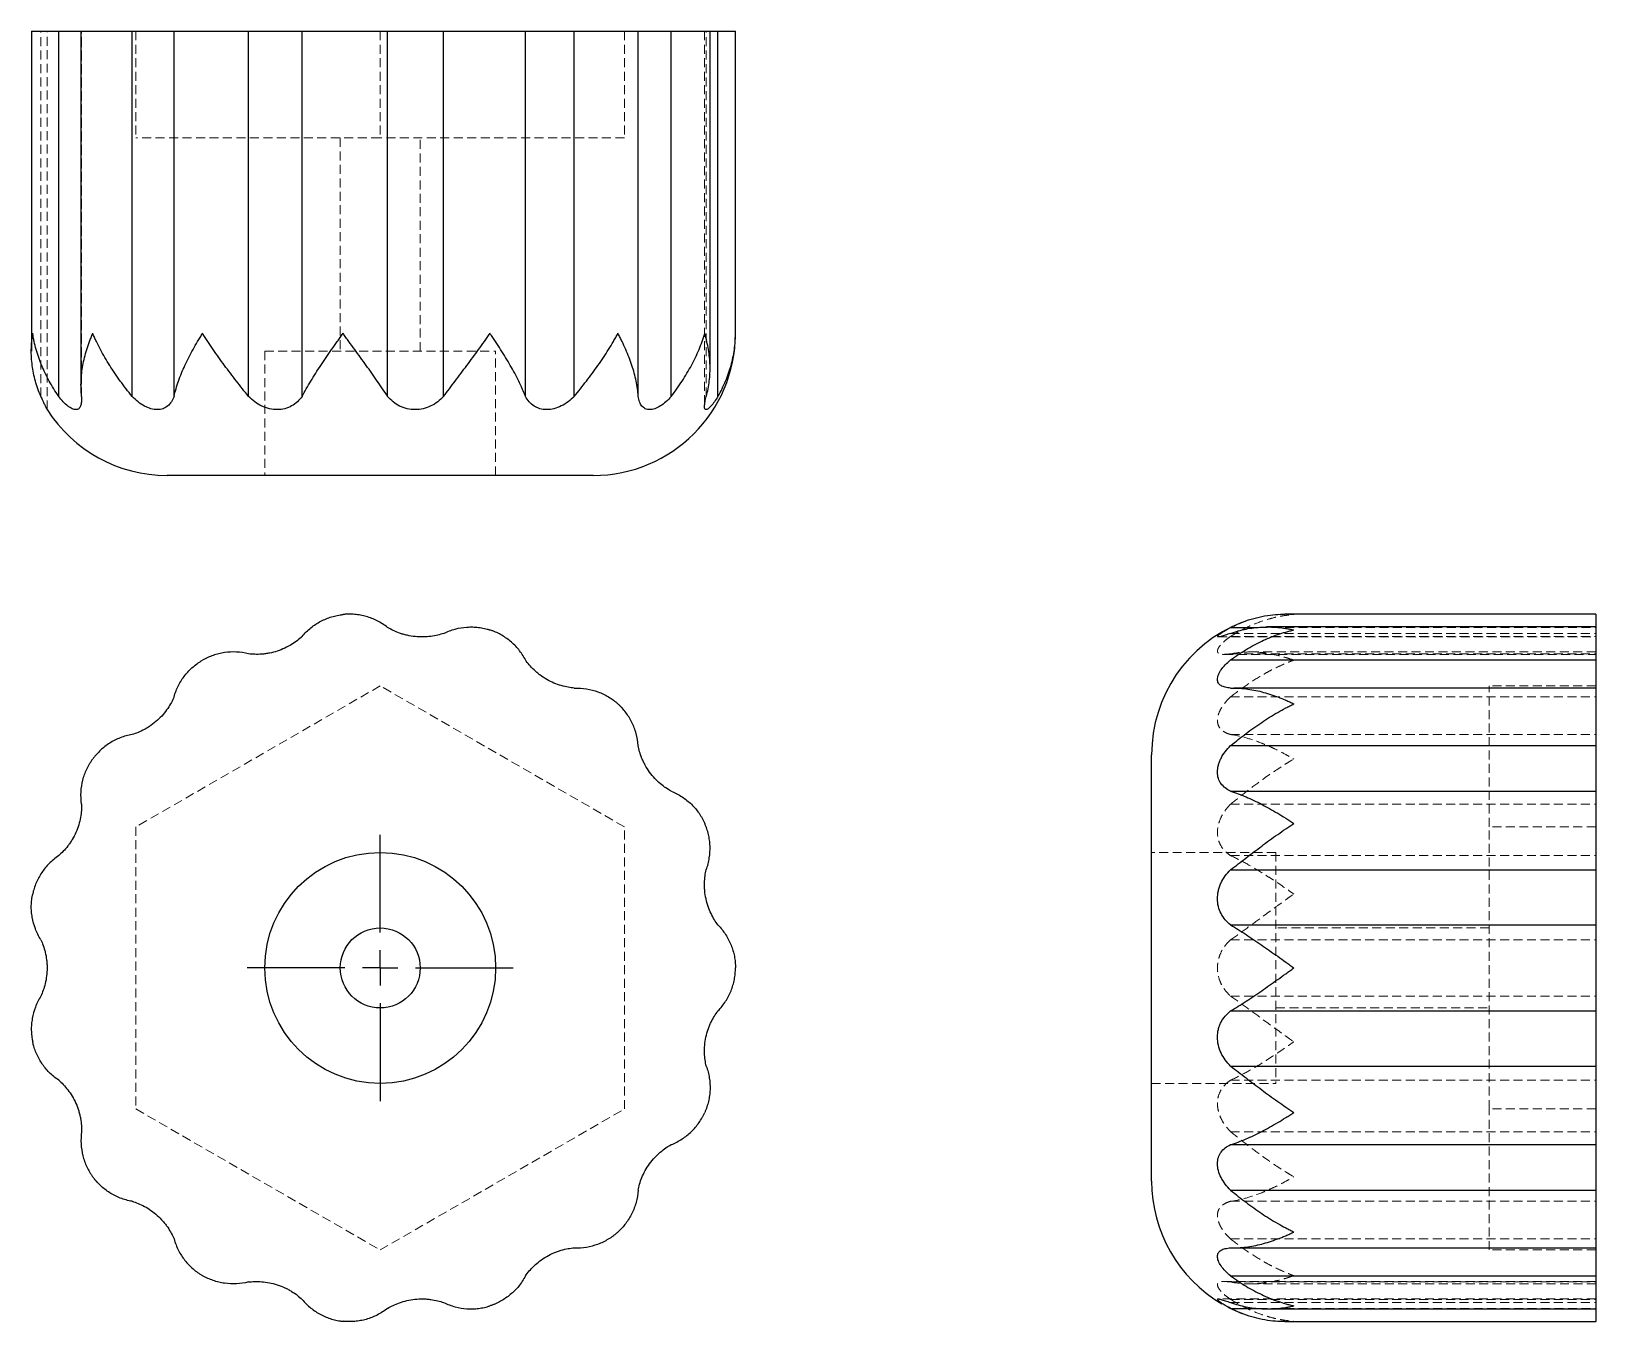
# Model space of a CAD drawing. Header units: millimetres. Extents: x 33 to 254, y 7 to 189.
import ezdxf

# ---------------------------------------------------------------- set-up
doc = ezdxf.new("R2010")
doc.units = ezdxf.units.MM
doc.linetypes.add('HIDDEN', pattern=[1.905, 1.27, -0.635])
doc.layers.add('10', color=7, linetype='Continuous')

# ---------------------------------------------------------------- blocks, each defined once
blk = doc.blocks.new('SW_CENTERMARKSYMBOL_0')
at = {"layer": '10', "color": 0}
for p, q in [((0, 5), (0, 18.82)), ((0, 0), (0, 2.5)), ((-5, 0), (-18.82, 0)), ((0, 0), (-2.5, 0)), ((0, 0), (0, -2.5)), ((0, 0), (2.5, 0)), ((5, 0), (18.82, 0)), ((0, -5), (0, -18.82))]:
    blk.add_line(p, q, dxfattribs=at)

msp = doc.modelspace()

# ---------------------------------------------------------------- linework, layer by layer
at = {"color": 7, "linetype": 'Continuous', "lineweight": 25}
for p, q in [((33.23, 189.39), (33.23, 144.19)), ((33.23, 189.39), (37.1, 189.39)), ((37.1, 137.77), (37.1, 189.39)), ((37.1, 189.39), (40.25, 189.39)), ((40.25, 189.39), (40.25, 139.35)), ((40.25, 189.39), (47.49, 189.39)), ((47.49, 137.77), (47.49, 189.39)), ((47.49, 189.39), (53.41, 189.39)), ((53.41, 137.77), (53.41, 189.39)), ((53.41, 189.39), (63.94, 189.39)), ((63.94, 137.77), (63.94, 189.39)), ((63.94, 189.39), (71.51, 189.39)), ((71.51, 137.77), (71.51, 189.39)), ((71.51, 189.39), (83.6, 189.39)), ((83.6, 137.77), (83.6, 189.39)), ((83.6, 189.39), (91.52, 189.39)), ((91.52, 137.77), (91.52, 189.39)), ((91.52, 189.39), (103.08, 189.39)), ((103.08, 137.77), (103.08, 189.39)), ((103.08, 189.39), (109.98, 189.39)), ((109.98, 137.77), (109.98, 189.39)), ((109.98, 189.39), (119.02, 189.39)), ((119.02, 137.77), (119.02, 189.39)), ((119.02, 189.39), (123.7, 189.39)), ((123.7, 137.77), (123.7, 189.39)), ((123.7, 189.39), (129.18, 189.39)), ((129.18, 141.73), (129.18, 189.39)), ((129.18, 189.39), (130.3, 189.39)), ((130.3, 137.77), (130.3, 189.39)), ((130.3, 189.39), (132.77, 189.39)), ((132.77, 146.7), (132.77, 189.39)), ((112.68, 126.61), (52.41, 126.61)), ((254.39, 107), (210.44, 107)), ((254.39, 107), (254.39, 105.19)), ((202.77, 105.12), (206.66, 105.12)), ((254.39, 105.19), (207.95, 105.19)), ((254.39, 105.19), (254.39, 100.53)), ((202.77, 100.53), (254.39, 100.53)), ((254.39, 100.53), (254.39, 96.56)), ((254.39, 96.56), (203.21, 96.56)), ((254.39, 96.56), (254.39, 88.42)), ((191.61, 57), (191.61, 87.14)), ((202.77, 88.42), (254.39, 88.42)), ((254.39, 88.42), (254.39, 81.98)), ((202.77, 81.98), (254.39, 81.98)), ((254.39, 81.98), (254.39, 70.87)), ((202.77, 70.87), (254.39, 70.87)), ((254.39, 70.87), (254.39, 63.08)), ((202.77, 63.08), (254.39, 63.08)), ((254.39, 63.08), (254.39, 50.92)), ((191.61, 26.86), (191.61, 57)), ((202.77, 50.92), (254.39, 50.92)), ((254.39, 50.92), (254.39, 43.13)), ((202.77, 43.13), (254.39, 43.13)), ((254.39, 43.13), (254.39, 32.02)), ((202.77, 32.02), (254.39, 32.02)), ((254.39, 32.02), (254.39, 25.58)), ((202.77, 25.58), (254.39, 25.58)), ((254.39, 25.58), (254.39, 17.44)), ((203.21, 17.44), (254.39, 17.44)), ((254.39, 17.44), (254.39, 13.47)), ((202.77, 13.47), (254.39, 13.47)), ((254.39, 13.47), (254.39, 8.81)), ((202.77, 8.88), (206.66, 8.88)), ((207.95, 8.81), (254.39, 8.81)), ((210.44, 7), (254.39, 7)), ((254.39, 8.81), (254.39, 7))]:
    msp.add_line(p, q, dxfattribs=at)
at = {"color": 7, "linetype": 'HIDDEN', "lineweight": 18}
for p, q in [((34.58, 137.77), (34.58, 189.39)), ((35.46, 135.92), (35.46, 189.39)), ((40.34, 137.77), (40.34, 189.39)), ((40.34, 137.63), (40.34, 189.39)), ((48.01, 189.39), (48.01, 174.32)), ((82.55, 189.39), (82.55, 174.32)), ((117.08, 189.39), (117.08, 174.32)), ((128.4, 189.39), (128.4, 136.32)), ((128.64, 137.77), (128.64, 189.39)), ((82.55, 174.32), (48.01, 174.32)), ((76.9, 174.32), (76.9, 144.19)), ((117.08, 174.32), (82.55, 174.32)), ((88.2, 144.19), (88.2, 174.32)), ((66.22, 144.19), (98.87, 144.19)), ((66.22, 144.19), (66.22, 126.61)), ((98.87, 126.61), (98.87, 144.19)), ((129.17, 142.22), (129.17, 141.73)), ((40.25, 139.24), (40.26, 139.35)), ((40.33, 137.17), (40.34, 137.63)), ((128.4, 136.32), (128.4, 136.31)), ((202.77, 104.29), (254.39, 104.29)), ((206.66, 105.12), (254.39, 105.12)), ((201.02, 103.78), (254.39, 103.78)), ((202.77, 103.85), (254.39, 103.85)), ((201.88, 101.32), (254.39, 101.32)), ((202.77, 101.39), (254.39, 101.39)), ((254.39, 101.66), (205.52, 101.66)), ((82.55, 96.87), (48.01, 76.94)), ((117.08, 76.94), (82.55, 96.87)), ((202.77, 96.55), (254.39, 96.55)), ((202.77, 95.31), (254.39, 95.31)), ((239.32, 76.94), (239.32, 96.87)), ((254.39, 96.87), (239.32, 96.87)), ((202.77, 89.99), (254.39, 89.99)), ((202.77, 80.15), (254.39, 80.15)), ((48.01, 76.94), (48.01, 37.06)), ((117.08, 37.06), (117.08, 76.94)), ((254.39, 76.94), (239.32, 76.94)), ((239.32, 37.06), (239.32, 76.94)), ((209.19, 73.32), (191.61, 73.32)), ((209.19, 73.32), (209.19, 40.68)), ((202.77, 72.87), (254.39, 72.87)), ((239.32, 62.65), (209.19, 62.65)), ((202.77, 60.98), (254.39, 60.98)), ((202.77, 53.02), (254.39, 53.02)), ((209.19, 51.35), (239.32, 51.35)), ((191.61, 40.68), (209.19, 40.68)), ((202.77, 41.13), (254.39, 41.13)), ((48.01, 37.06), (82.55, 17.13)), ((82.55, 17.13), (117.08, 37.06)), ((254.39, 37.06), (239.32, 37.06)), ((239.32, 17.13), (239.32, 37.06)), ((202.77, 33.85), (254.39, 33.85)), ((202.77, 24.01), (254.39, 24.01)), ((202.77, 18.69), (254.39, 18.69)), ((202.77, 17.45), (254.39, 17.45)), ((254.39, 17.13), (239.32, 17.13)), ((254.39, 12.68), (201.85, 12.68)), ((202.77, 12.61), (254.39, 12.61)), ((205.53, 12.34), (254.39, 12.34)), ((254.39, 10.22), (201.03, 10.22)), ((202.77, 10.15), (254.39, 10.15)), ((202.77, 9.71), (254.39, 9.71)), ((206.66, 8.88), (254.39, 8.88))]:
    msp.add_line(p, q, dxfattribs=at)
at = {"color": 7, "linetype": 'Continuous', "lineweight": 25, "flags": 128}
msp.add_lwpolyline([(202.4, 9.05), (202.9, 8.8), (204.36, 8.16)], dxfattribs=at)
at = {"color": 7, "linetype": 'Continuous', "lineweight": 25}
for radius in [16.32, 5.65]:
    msp.add_circle((82.55, 57), radius, dxfattribs=at)
for centre, start, end in [((112.68, 146.7), 270, 359.917), ((52.41, 146.7), 212.462, 270), ((211.7, 87.14), 111.4138, 180), ((211.7, 26.86), 180, 239.5964)]:
    msp.add_arc(centre, 20.09, start, end, dxfattribs=at)
for points, knots in [([(34.58, 137.77), (34.26, 138.5), (34, 139.23), (33.59, 140.69), (33.45, 141.43), (33.31, 142.54), (33.27, 142.92), (33.23, 143.67), (33.22, 144.05), (33.23, 144.81), (33.25, 145.18), (33.3, 145.75), (33.32, 145.94), (33.35, 146.22), (33.36, 146.32), (33.39, 146.51), (33.4, 146.6), (33.42, 146.7)], [0, 0, 0, 0, 0.25, 0.25, 0.5, 0.5, 0.625, 0.625, 0.75, 0.75, 0.875, 0.875, 0.9375, 0.9375, 0.96875, 0.96875, 1, 1, 1, 1]), ([(37.1, 137.77), (36.61, 138.5), (36.16, 139.23), (35.36, 140.69), (35, 141.43), (34.54, 142.54), (34.4, 142.92), (34.14, 143.67), (34.02, 144.05), (33.8, 144.81), (33.71, 145.18), (33.58, 145.75), (33.55, 145.94), (33.49, 146.22), (33.48, 146.32), (33.45, 146.51), (33.43, 146.6), (33.42, 146.7)], [0, 0, 0, 0, 0.25, 0.25, 0.5, 0.5, 0.625, 0.625, 0.75, 0.75, 0.875, 0.875, 0.9375, 0.9375, 0.96875, 0.96875, 1, 1, 1, 1]), ([(40.34, 137.77), (40.26, 138.5), (40.23, 139.23), (40.29, 140.69), (40.38, 141.43), (40.58, 142.54), (40.66, 142.92), (40.85, 143.67), (40.96, 144.05), (41.19, 144.81), (41.32, 145.18), (41.53, 145.75), (41.6, 145.94), (41.72, 146.22), (41.75, 146.32), (41.83, 146.51), (41.87, 146.6), (41.91, 146.7)], [0, 0, 0, 0, 0.25, 0.25, 0.5, 0.5, 0.625, 0.625, 0.75, 0.75, 0.875, 0.875, 0.9375, 0.9375, 0.96875, 0.96875, 1, 1, 1, 1]), ([(47.49, 137.77), (46.9, 138.5), (46.34, 139.23), (45.28, 140.69), (44.78, 141.43), (44.08, 142.54), (43.85, 142.92), (43.41, 143.67), (43.2, 144.05), (42.8, 144.81), (42.61, 145.18), (42.34, 145.75), (42.25, 145.94), (42.12, 146.22), (42.08, 146.32), (41.99, 146.51), (41.95, 146.6), (41.91, 146.7)], [0, 0, 0, 0, 0.25, 0.25, 0.5, 0.5, 0.625, 0.625, 0.75, 0.75, 0.875, 0.875, 0.9375, 0.9375, 0.96875, 0.96875, 1, 1, 1, 1]), ([(53.41, 137.77), (53.57, 138.5), (53.78, 139.23), (54.3, 140.69), (54.6, 141.43), (55.12, 142.54), (55.3, 142.92), (55.68, 143.67), (55.88, 144.05), (56.3, 144.81), (56.52, 145.18), (56.85, 145.75), (56.97, 145.94), (57.14, 146.22), (57.2, 146.32), (57.31, 146.51), (57.37, 146.6), (57.43, 146.7)], [0, 0, 0, 0, 0.25, 0.25, 0.5, 0.5, 0.625, 0.625, 0.75, 0.75, 0.875, 0.875, 0.9375, 0.9375, 0.96875, 0.96875, 1, 1, 1, 1]), ([(63.94, 137.77), (63.36, 138.5), (62.78, 139.23), (61.65, 140.69), (61.09, 141.43), (60.27, 142.54), (59.99, 142.92), (59.46, 143.67), (59.19, 144.05), (58.67, 144.81), (58.41, 145.18), (58.04, 145.75), (57.92, 145.94), (57.73, 146.22), (57.67, 146.32), (57.55, 146.51), (57.49, 146.6), (57.43, 146.7)], [0, 0, 0, 0, 0.25, 0.25, 0.5, 0.5, 0.625, 0.625, 0.75, 0.75, 0.875, 0.875, 0.9375, 0.9375, 0.96875, 0.96875, 1, 1, 1, 1]), ([(71.51, 137.77), (71.89, 138.5), (72.3, 139.23), (73.19, 140.69), (73.66, 141.43), (74.39, 142.54), (74.65, 142.92), (75.16, 143.67), (75.42, 144.05), (75.95, 144.81), (76.21, 145.18), (76.62, 145.75), (76.75, 145.94), (76.96, 146.22), (77.02, 146.32), (77.16, 146.51), (77.23, 146.6), (77.3, 146.7)], [0, 0, 0, 0, 0.25, 0.25, 0.5, 0.5, 0.625, 0.625, 0.75, 0.75, 0.875, 0.875, 0.9375, 0.9375, 0.96875, 0.96875, 1, 1, 1, 1]), ([(83.6, 137.77), (83.13, 138.5), (82.64, 139.23), (81.63, 140.69), (81.11, 141.43), (80.31, 142.54), (80.04, 142.92), (79.49, 143.67), (79.22, 144.05), (78.67, 144.81), (78.39, 145.18), (77.98, 145.75), (77.84, 145.94), (77.64, 146.22), (77.57, 146.32), (77.43, 146.51), (77.36, 146.6), (77.3, 146.7)], [0, 0, 0, 0, 0.25, 0.25, 0.5, 0.5, 0.625, 0.625, 0.75, 0.75, 0.875, 0.875, 0.9375, 0.9375, 0.96875, 0.96875, 1, 1, 1, 1]), ([(91.52, 137.77), (92.05, 138.5), (92.6, 139.23), (93.7, 140.69), (94.25, 141.43), (95.08, 142.54), (95.36, 142.92), (95.91, 143.67), (96.19, 144.05), (96.73, 144.81), (97.01, 145.18), (97.41, 145.75), (97.54, 145.94), (97.74, 146.22), (97.81, 146.32), (97.94, 146.51), (98, 146.6), (98.07, 146.7)], [0, 0, 0, 0, 0.25, 0.25, 0.5, 0.5, 0.625, 0.625, 0.75, 0.75, 0.875, 0.875, 0.9375, 0.9375, 0.96875, 0.96875, 1, 1, 1, 1]), ([(103.08, 137.77), (102.81, 138.5), (102.49, 139.23), (101.77, 140.69), (101.37, 141.43), (100.73, 142.54), (100.51, 142.92), (100.06, 143.67), (99.82, 144.05), (99.34, 144.81), (99.09, 145.18), (98.71, 145.75), (98.58, 145.94), (98.39, 146.22), (98.33, 146.32), (98.2, 146.51), (98.13, 146.6), (98.07, 146.7)], [0, 0, 0, 0, 0.25, 0.25, 0.5, 0.5, 0.625, 0.625, 0.75, 0.75, 0.875, 0.875, 0.9375, 0.9375, 0.96875, 0.96875, 1, 1, 1, 1]), ([(109.98, 137.77), (110.58, 138.5), (111.15, 139.23), (112.28, 140.69), (112.82, 141.43), (113.6, 142.54), (113.85, 142.92), (114.35, 143.67), (114.6, 144.05), (115.07, 144.81), (115.3, 145.18), (115.63, 145.75), (115.74, 145.94), (115.9, 146.22), (115.95, 146.32), (116.05, 146.51), (116.1, 146.6), (116.16, 146.7)], [0, 0, 0, 0, 0.25, 0.25, 0.5, 0.5, 0.625, 0.625, 0.75, 0.75, 0.875, 0.875, 0.9375, 0.9375, 0.96875, 0.96875, 1, 1, 1, 1]), ([(119.02, 137.77), (118.98, 138.5), (118.88, 139.23), (118.58, 140.69), (118.38, 141.43), (118.02, 142.54), (117.88, 142.92), (117.59, 143.67), (117.43, 144.05), (117.1, 144.81), (116.93, 145.18), (116.65, 145.75), (116.55, 145.94), (116.41, 146.22), (116.36, 146.32), (116.26, 146.51), (116.21, 146.6), (116.16, 146.7)], [0, 0, 0, 0, 0.25, 0.25, 0.5, 0.5, 0.625, 0.625, 0.75, 0.75, 0.875, 0.875, 0.9375, 0.9375, 0.96875, 0.96875, 1, 1, 1, 1]), ([(123.7, 137.77), (124.25, 138.5), (124.76, 139.23), (125.71, 140.69), (126.15, 141.43), (126.75, 142.54), (126.94, 142.92), (127.3, 143.67), (127.47, 144.05), (127.78, 144.81), (127.93, 145.18), (128.13, 145.75), (128.19, 145.94), (128.29, 146.22), (128.32, 146.32), (128.37, 146.51), (128.4, 146.6), (128.43, 146.7)], [0, 0, 0, 0, 0.25, 0.25, 0.5, 0.5, 0.625, 0.625, 0.75, 0.75, 0.875, 0.875, 0.9375, 0.9375, 0.96875, 0.96875, 1, 1, 1, 1]), ([(128.64, 137.77), (128.85, 138.5), (128.99, 139.23), (129.17, 140.69), (129.2, 141.43), (129.17, 142.54), (129.14, 142.92), (129.07, 143.67), (129.02, 144.05), (128.89, 144.81), (128.82, 145.18), (128.69, 145.75), (128.64, 145.94), (128.56, 146.22), (128.54, 146.32), (128.49, 146.51), (128.46, 146.6), (128.43, 146.7)], [0, 0, 0, 0, 0.25, 0.25, 0.5, 0.5, 0.625, 0.625, 0.75, 0.75, 0.875, 0.875, 0.9375, 0.9375, 0.96875, 0.96875, 1, 1, 1, 1]), ([(130.3, 137.77), (130.71, 138.5), (131.07, 139.23), (131.69, 140.69), (131.95, 141.43), (132.26, 142.54), (132.35, 142.92), (132.5, 143.67), (132.57, 144.05), (132.67, 144.81), (132.71, 145.18), (132.75, 145.75), (132.76, 145.94), (132.77, 146.22), (132.77, 146.32), (132.77, 146.51), (132.77, 146.6), (132.77, 146.7)], [0, 0, 0, 0, 0.25, 0.25, 0.5, 0.5, 0.625, 0.625, 0.75, 0.75, 0.875, 0.875, 0.9375, 0.9375, 0.96875, 0.96875, 1, 1, 1, 1]), ([(34.58, 137.77), (34.66, 137.57), (34.84, 137.16), (35.08, 136.65), (35.28, 136.25), (35.43, 135.97), (35.45, 135.94), (35.46, 135.92)], [0, 0, 0, 0, 0.192668, 0.389094, 0.582047, 0.781398, 1, 1, 1, 1]), ([(40.34, 137.77), (40.35, 137.5), (40.34, 137.25), (40.29, 136.8), (40.25, 136.59), (40.13, 136.27), (40.04, 136.14), (39.82, 135.96), (39.69, 135.92), (39.38, 135.91), (39.2, 135.96), (38.91, 136.09), (38.81, 136.14), (38.6, 136.27), (38.5, 136.34), (38.17, 136.59), (37.96, 136.79), (37.53, 137.24), (37.31, 137.5), (37.1, 137.77)], [0, 0, 0, 0, 0.125, 0.125, 0.25, 0.25, 0.375, 0.375, 0.5, 0.5, 0.625, 0.625, 0.6875, 0.6875, 0.75, 0.75, 0.875, 0.875, 1, 1, 1, 1]), ([(53.41, 137.77), (53.3, 137.5), (53.17, 137.25), (52.88, 136.8), (52.7, 136.59), (52.31, 136.27), (52.09, 136.14), (51.6, 135.96), (51.33, 135.92), (50.76, 135.91), (50.45, 135.96), (49.99, 136.09), (49.84, 136.14), (49.53, 136.27), (49.37, 136.34), (48.91, 136.59), (48.61, 136.79), (48.03, 137.24), (47.75, 137.5), (47.49, 137.77)], [0, 0, 0, 0, 0.125, 0.125, 0.25, 0.25, 0.375, 0.375, 0.5, 0.5, 0.625, 0.625, 0.6875, 0.6875, 0.75, 0.75, 0.875, 0.875, 1, 1, 1, 1]), ([(71.51, 137.77), (71.31, 137.5), (71.09, 137.25), (70.59, 136.8), (70.32, 136.59), (69.73, 136.27), (69.41, 136.14), (68.72, 135.96), (68.37, 135.92), (67.64, 135.91), (67.26, 135.96), (66.71, 136.09), (66.53, 136.14), (66.16, 136.27), (65.98, 136.34), (65.46, 136.59), (65.13, 136.79), (64.5, 137.24), (64.21, 137.5), (63.94, 137.77)], [0, 0, 0, 0, 0.125, 0.125, 0.25, 0.25, 0.375, 0.375, 0.5, 0.5, 0.625, 0.625, 0.6875, 0.6875, 0.75, 0.75, 0.875, 0.875, 1, 1, 1, 1]), ([(91.52, 137.77), (91.26, 137.5), (90.98, 137.25), (90.38, 136.8), (90.05, 136.59), (89.36, 136.27), (89, 136.14), (88.24, 135.96), (87.86, 135.92), (87.1, 135.91), (86.71, 135.96), (86.16, 136.09), (85.98, 136.14), (85.63, 136.27), (85.46, 136.34), (84.97, 136.59), (84.66, 136.79), (84.1, 137.24), (83.84, 137.5), (83.6, 137.77)], [0, 0, 0, 0, 0.125, 0.125, 0.25, 0.25, 0.375, 0.375, 0.5, 0.5, 0.625, 0.625, 0.6875, 0.6875, 0.75, 0.75, 0.875, 0.875, 1, 1, 1, 1]), ([(109.98, 137.77), (109.71, 137.5), (109.42, 137.25), (108.8, 136.8), (108.48, 136.59), (107.81, 136.27), (107.47, 136.14), (106.77, 135.96), (106.43, 135.92), (105.77, 135.91), (105.44, 135.96), (104.99, 136.09), (104.85, 136.14), (104.57, 136.27), (104.43, 136.34), (104.05, 136.59), (103.83, 136.79), (103.42, 137.24), (103.24, 137.5), (103.08, 137.77)], [0, 0, 0, 0, 0.125, 0.125, 0.25, 0.25, 0.375, 0.375, 0.5, 0.5, 0.625, 0.625, 0.6875, 0.6875, 0.75, 0.75, 0.875, 0.875, 1, 1, 1, 1]), ([(123.7, 137.77), (123.46, 137.5), (123.21, 137.25), (122.69, 136.8), (122.42, 136.59), (121.89, 136.27), (121.63, 136.14), (121.12, 135.96), (120.87, 135.92), (120.42, 135.91), (120.21, 135.96), (119.94, 136.09), (119.85, 136.14), (119.69, 136.27), (119.62, 136.34), (119.42, 136.59), (119.31, 136.79), (119.14, 137.24), (119.07, 137.5), (119.02, 137.77)], [0, 0, 0, 0, 0.125, 0.125, 0.25, 0.25, 0.375, 0.375, 0.5, 0.5, 0.625, 0.625, 0.6875, 0.6875, 0.75, 0.75, 0.875, 0.875, 1, 1, 1, 1]), ([(130.3, 137.77), (130.13, 137.5), (129.97, 137.25), (129.64, 136.8), (129.48, 136.59), (129.18, 136.27), (129.04, 136.14), (128.79, 135.96), (128.69, 135.92), (128.53, 135.91), (128.47, 135.96), (128.42, 136.09), (128.41, 136.14), (128.4, 136.27), (128.4, 136.34), (128.41, 136.59), (128.44, 136.79), (128.52, 137.24), (128.58, 137.5), (128.64, 137.77)], [0, 0, 0, 0, 0.125, 0.125, 0.25, 0.25, 0.375, 0.375, 0.5, 0.5, 0.625, 0.625, 0.6875, 0.6875, 0.75, 0.75, 0.875, 0.875, 1, 1, 1, 1]), ([(71.51, 103.85), (71.89, 104.31), (72.3, 104.72), (73.19, 105.43), (73.66, 105.74), (74.39, 106.13), (74.65, 106.24), (75.16, 106.45), (75.42, 106.55), (75.95, 106.71), (76.21, 106.77), (76.62, 106.85), (76.75, 106.88), (76.96, 106.91), (77.02, 106.92), (77.16, 106.94), (77.23, 106.95), (77.3, 106.95)], [0, 0, 0, 0, 0.25, 0.25, 0.5, 0.5, 0.625, 0.625, 0.75, 0.75, 0.875, 0.875, 0.9375, 0.9375, 0.96875, 0.96875, 1, 1, 1, 1]), ([(83.6, 105.12), (83.13, 105.49), (82.64, 105.8), (81.63, 106.32), (81.11, 106.52), (80.31, 106.75), (80.04, 106.81), (79.49, 106.91), (79.22, 106.95), (78.67, 106.99), (78.39, 107), (77.98, 107), (77.84, 106.99), (77.64, 106.98), (77.57, 106.98), (77.43, 106.97), (77.36, 106.96), (77.3, 106.95)], [0, 0, 0, 0, 0.25, 0.25, 0.5, 0.5, 0.625, 0.625, 0.75, 0.75, 0.875, 0.875, 0.9375, 0.9375, 0.96875, 0.96875, 1, 1, 1, 1]), ([(202.77, 105.12), (203.25, 105.35), (204.21, 105.81), (205.69, 106.32), (207.2, 106.7), (208.71, 106.92), (209.79, 107.01), (210.36, 106.99), (210.44, 106.99)], [0, 0, 0, 0, 0.191878, 0.385135, 0.582377, 0.780866, 0.968271, 1, 1, 1, 1]), ([(91.52, 104.29), (91.26, 104.2), (90.98, 104.12), (90.38, 103.97), (90.05, 103.91), (89.36, 103.82), (89, 103.79), (88.24, 103.77), (87.86, 103.79), (87.1, 103.87), (86.71, 103.93), (86.16, 104.06), (85.98, 104.11), (85.63, 104.21), (85.46, 104.26), (84.97, 104.44), (84.66, 104.57), (84.1, 104.84), (83.84, 104.98), (83.6, 105.12)], [0, 0, 0, 0, 0.125, 0.125, 0.25, 0.25, 0.375, 0.375, 0.5, 0.5, 0.625, 0.625, 0.6875, 0.6875, 0.75, 0.75, 0.875, 0.875, 1, 1, 1, 1]), ([(91.52, 104.29), (92.05, 104.56), (92.6, 104.76), (93.7, 105.05), (94.25, 105.14), (95.08, 105.19), (95.36, 105.2), (95.91, 105.18), (96.19, 105.16), (96.73, 105.09), (97.01, 105.05), (97.41, 104.96), (97.54, 104.92), (97.74, 104.87), (97.81, 104.85), (97.94, 104.81), (98, 104.79), (98.07, 104.77)], [0, 0, 0, 0, 0.25, 0.25, 0.5, 0.5, 0.625, 0.625, 0.75, 0.75, 0.875, 0.875, 0.9375, 0.9375, 0.96875, 0.96875, 1, 1, 1, 1]), ([(103.08, 100.53), (102.81, 101.06), (102.49, 101.55), (101.77, 102.43), (101.37, 102.82), (100.73, 103.36), (100.51, 103.52), (100.06, 103.84), (99.82, 103.98), (99.34, 104.25), (99.09, 104.37), (98.71, 104.53), (98.58, 104.58), (98.39, 104.66), (98.33, 104.68), (98.2, 104.73), (98.13, 104.75), (98.07, 104.77)], [0, 0, 0, 0, 0.25, 0.25, 0.5, 0.5, 0.625, 0.625, 0.75, 0.75, 0.875, 0.875, 0.9375, 0.9375, 0.96875, 0.96875, 1, 1, 1, 1]), ([(202.77, 104.29), (202.5, 104.2), (202.25, 104.12), (201.8, 103.97), (201.59, 103.91), (201.27, 103.82), (201.14, 103.79), (200.96, 103.77), (200.92, 103.79), (200.91, 103.87), (200.96, 103.93), (201.09, 104.06), (201.14, 104.11), (201.27, 104.21), (201.34, 104.26), (201.59, 104.44), (201.79, 104.57), (202.24, 104.84), (202.5, 104.98), (202.77, 105.12)], [0, 0, 0, 0, 0.125, 0.125, 0.25, 0.25, 0.375, 0.375, 0.5, 0.5, 0.625, 0.625, 0.6875, 0.6875, 0.75, 0.75, 0.875, 0.875, 1, 1, 1, 1]), ([(202.77, 104.29), (203.5, 104.56), (204.23, 104.76), (205.69, 105.05), (206.43, 105.14), (207.54, 105.19), (207.92, 105.2), (208.67, 105.18), (209.05, 105.16), (209.81, 105.09), (210.18, 105.05), (210.75, 104.96), (210.94, 104.92), (211.22, 104.87), (211.32, 104.85), (211.51, 104.81), (211.6, 104.79), (211.7, 104.77)], [0, 0, 0, 0, 0.25, 0.25, 0.5, 0.5, 0.625, 0.625, 0.75, 0.75, 0.875, 0.875, 0.9375, 0.9375, 0.96875, 0.96875, 1, 1, 1, 1]), ([(202.77, 100.53), (203.5, 101.06), (204.23, 101.55), (205.69, 102.43), (206.43, 102.82), (207.54, 103.36), (207.92, 103.52), (208.67, 103.84), (209.05, 103.98), (209.81, 104.25), (210.18, 104.37), (210.75, 104.53), (210.94, 104.58), (211.22, 104.66), (211.32, 104.68), (211.51, 104.73), (211.6, 104.75), (211.7, 104.77)], [0, 0, 0, 0, 0.25, 0.25, 0.5, 0.5, 0.625, 0.625, 0.75, 0.75, 0.875, 0.875, 0.9375, 0.9375, 0.96875, 0.96875, 1, 1, 1, 1]), ([(71.51, 103.85), (71.31, 103.67), (71.09, 103.48), (70.59, 103.1), (70.32, 102.9), (69.73, 102.54), (69.41, 102.37), (68.72, 102.05), (68.37, 101.9), (67.64, 101.67), (67.26, 101.57), (66.71, 101.46), (66.53, 101.43), (66.16, 101.38), (65.98, 101.36), (65.46, 101.32), (65.13, 101.32), (64.5, 101.34), (64.21, 101.36), (63.94, 101.39)], [0, 0, 0, 0, 0.125, 0.125, 0.25, 0.25, 0.375, 0.375, 0.5, 0.5, 0.625, 0.625, 0.6875, 0.6875, 0.75, 0.75, 0.875, 0.875, 1, 1, 1, 1]), ([(53.41, 95.31), (53.57, 95.89), (53.78, 96.43), (54.3, 97.44), (54.6, 97.91), (55.12, 98.56), (55.3, 98.77), (55.68, 99.17), (55.88, 99.36), (56.3, 99.72), (56.52, 99.89), (56.85, 100.13), (56.97, 100.21), (57.14, 100.32), (57.2, 100.36), (57.31, 100.43), (57.37, 100.46), (57.43, 100.5)], [0, 0, 0, 0, 0.25, 0.25, 0.5, 0.5, 0.625, 0.625, 0.75, 0.75, 0.875, 0.875, 0.9375, 0.9375, 0.96875, 0.96875, 1, 1, 1, 1]), ([(63.94, 101.39), (63.36, 101.54), (62.78, 101.62), (61.65, 101.68), (61.09, 101.65), (60.27, 101.54), (59.99, 101.48), (59.46, 101.35), (59.19, 101.27), (58.67, 101.09), (58.41, 100.99), (58.04, 100.82), (57.92, 100.76), (57.73, 100.66), (57.67, 100.63), (57.55, 100.57), (57.49, 100.53), (57.43, 100.5)], [0, 0, 0, 0, 0.25, 0.25, 0.5, 0.5, 0.625, 0.625, 0.75, 0.75, 0.875, 0.875, 0.9375, 0.9375, 0.96875, 0.96875, 1, 1, 1, 1]), ([(109.98, 96.55), (109.71, 96.58), (109.42, 96.61), (108.8, 96.73), (108.48, 96.8), (107.81, 97), (107.47, 97.12), (106.77, 97.41), (106.43, 97.58), (105.77, 97.97), (105.44, 98.18), (104.99, 98.52), (104.85, 98.64), (104.57, 98.87), (104.43, 98.99), (104.05, 99.36), (103.83, 99.6), (103.42, 100.07), (103.24, 100.31), (103.08, 100.53)], [0, 0, 0, 0, 0.125, 0.125, 0.25, 0.25, 0.375, 0.375, 0.5, 0.5, 0.625, 0.625, 0.6875, 0.6875, 0.75, 0.75, 0.875, 0.875, 1, 1, 1, 1]), ([(202.77, 96.55), (202.5, 96.58), (202.25, 96.61), (201.8, 96.73), (201.59, 96.8), (201.27, 97), (201.14, 97.12), (200.96, 97.41), (200.92, 97.58), (200.91, 97.97), (200.96, 98.18), (201.09, 98.52), (201.14, 98.64), (201.27, 98.87), (201.34, 98.99), (201.59, 99.36), (201.79, 99.6), (202.24, 100.07), (202.5, 100.31), (202.77, 100.53)], [0, 0, 0, 0, 0.125, 0.125, 0.25, 0.25, 0.375, 0.375, 0.5, 0.5, 0.625, 0.625, 0.6875, 0.6875, 0.75, 0.75, 0.875, 0.875, 1, 1, 1, 1]), ([(53.41, 95.31), (53.3, 95.06), (53.17, 94.8), (52.88, 94.25), (52.7, 93.96), (52.31, 93.39), (52.09, 93.1), (51.6, 92.53), (51.33, 92.26), (50.76, 91.74), (50.45, 91.5), (49.99, 91.18), (49.84, 91.07), (49.53, 90.88), (49.37, 90.79), (48.91, 90.54), (48.61, 90.4), (48.03, 90.16), (47.75, 90.07), (47.49, 89.99)], [0, 0, 0, 0, 0.125, 0.125, 0.25, 0.25, 0.375, 0.375, 0.5, 0.5, 0.625, 0.625, 0.6875, 0.6875, 0.75, 0.75, 0.875, 0.875, 1, 1, 1, 1]), ([(109.98, 96.55), (110.58, 96.58), (111.15, 96.54), (112.28, 96.36), (112.82, 96.22), (113.6, 95.93), (113.85, 95.82), (114.35, 95.58), (114.6, 95.45), (115.07, 95.16), (115.3, 95.01), (115.63, 94.77), (115.74, 94.68), (115.9, 94.55), (115.95, 94.51), (116.05, 94.42), (116.1, 94.37), (116.16, 94.33)], [0, 0, 0, 0, 0.25, 0.25, 0.5, 0.5, 0.625, 0.625, 0.75, 0.75, 0.875, 0.875, 0.9375, 0.9375, 0.96875, 0.96875, 1, 1, 1, 1]), ([(202.77, 96.55), (203.5, 96.58), (204.23, 96.54), (205.69, 96.36), (206.43, 96.22), (207.54, 95.93), (207.92, 95.82), (208.67, 95.58), (209.05, 95.45), (209.81, 95.16), (210.18, 95.01), (210.75, 94.77), (210.94, 94.68), (211.22, 94.55), (211.32, 94.51), (211.51, 94.42), (211.6, 94.37), (211.7, 94.33)], [0, 0, 0, 0, 0.25, 0.25, 0.5, 0.5, 0.625, 0.625, 0.75, 0.75, 0.875, 0.875, 0.9375, 0.9375, 0.96875, 0.96875, 1, 1, 1, 1]), ([(119.02, 88.42), (118.98, 89.01), (118.88, 89.58), (118.58, 90.68), (118.38, 91.2), (118.02, 91.95), (117.88, 92.19), (117.59, 92.67), (117.43, 92.89), (117.1, 93.33), (116.93, 93.55), (116.65, 93.85), (116.55, 93.95), (116.41, 94.09), (116.36, 94.14), (116.26, 94.23), (116.21, 94.28), (116.16, 94.33)], [0, 0, 0, 0, 0.25, 0.25, 0.5, 0.5, 0.625, 0.625, 0.75, 0.75, 0.875, 0.875, 0.9375, 0.9375, 0.96875, 0.96875, 1, 1, 1, 1]), ([(202.77, 88.42), (203.5, 89.01), (204.23, 89.58), (205.69, 90.68), (206.43, 91.2), (207.54, 91.95), (207.92, 92.19), (208.67, 92.67), (209.05, 92.89), (209.81, 93.33), (210.18, 93.55), (210.75, 93.85), (210.94, 93.95), (211.22, 94.09), (211.32, 94.14), (211.51, 94.23), (211.6, 94.28), (211.7, 94.33)], [0, 0, 0, 0, 0.25, 0.25, 0.5, 0.5, 0.625, 0.625, 0.75, 0.75, 0.875, 0.875, 0.9375, 0.9375, 0.96875, 0.96875, 1, 1, 1, 1]), ([(47.49, 89.99), (46.9, 89.89), (46.34, 89.73), (45.28, 89.32), (44.78, 89.07), (44.08, 88.62), (43.85, 88.46), (43.41, 88.13), (43.2, 87.95), (42.8, 87.57), (42.61, 87.37), (42.34, 87.06), (42.25, 86.96), (42.12, 86.8), (42.08, 86.74), (41.99, 86.63), (41.95, 86.58), (41.91, 86.52)], [0, 0, 0, 0, 0.25, 0.25, 0.5, 0.5, 0.625, 0.625, 0.75, 0.75, 0.875, 0.875, 0.9375, 0.9375, 0.96875, 0.96875, 1, 1, 1, 1]), ([(40.34, 80.15), (40.26, 80.74), (40.23, 81.32), (40.29, 82.45), (40.38, 83.01), (40.58, 83.81), (40.66, 84.08), (40.85, 84.6), (40.96, 84.86), (41.19, 85.36), (41.32, 85.6), (41.53, 85.95), (41.6, 86.07), (41.72, 86.24), (41.75, 86.3), (41.83, 86.41), (41.87, 86.47), (41.91, 86.52)], [0, 0, 0, 0, 0.25, 0.25, 0.5, 0.5, 0.625, 0.625, 0.75, 0.75, 0.875, 0.875, 0.9375, 0.9375, 0.96875, 0.96875, 1, 1, 1, 1]), ([(123.7, 81.98), (123.46, 82.11), (123.21, 82.26), (122.69, 82.61), (122.42, 82.81), (121.89, 83.26), (121.63, 83.51), (121.12, 84.07), (120.87, 84.36), (120.42, 84.98), (120.21, 85.31), (119.94, 85.8), (119.85, 85.97), (119.69, 86.3), (119.62, 86.46), (119.42, 86.95), (119.31, 87.26), (119.14, 87.86), (119.07, 88.15), (119.02, 88.42)], [0, 0, 0, 0, 0.125, 0.125, 0.25, 0.25, 0.375, 0.375, 0.5, 0.5, 0.625, 0.625, 0.6875, 0.6875, 0.75, 0.75, 0.875, 0.875, 1, 1, 1, 1]), ([(202.77, 81.98), (202.5, 82.11), (202.25, 82.26), (201.8, 82.61), (201.59, 82.81), (201.27, 83.26), (201.14, 83.51), (200.96, 84.07), (200.92, 84.36), (200.91, 84.98), (200.96, 85.31), (201.09, 85.8), (201.14, 85.97), (201.27, 86.3), (201.34, 86.46), (201.59, 86.95), (201.79, 87.26), (202.24, 87.86), (202.5, 88.15), (202.77, 88.42)], [0, 0, 0, 0, 0.125, 0.125, 0.25, 0.25, 0.375, 0.375, 0.5, 0.5, 0.625, 0.625, 0.6875, 0.6875, 0.75, 0.75, 0.875, 0.875, 1, 1, 1, 1]), ([(123.7, 81.98), (124.25, 81.76), (124.76, 81.49), (125.71, 80.87), (126.15, 80.51), (126.75, 79.93), (126.94, 79.73), (127.3, 79.31), (127.47, 79.09), (127.78, 78.64), (127.93, 78.4), (128.13, 78.04), (128.19, 77.92), (128.29, 77.74), (128.32, 77.68), (128.37, 77.55), (128.4, 77.49), (128.43, 77.43)], [0, 0, 0, 0, 0.25, 0.25, 0.5, 0.5, 0.625, 0.625, 0.75, 0.75, 0.875, 0.875, 0.9375, 0.9375, 0.96875, 0.96875, 1, 1, 1, 1]), ([(202.77, 81.98), (203.5, 81.76), (204.23, 81.49), (205.69, 80.87), (206.43, 80.51), (207.54, 79.93), (207.92, 79.73), (208.67, 79.31), (209.05, 79.09), (209.81, 78.64), (210.18, 78.4), (210.75, 78.04), (210.94, 77.92), (211.22, 77.74), (211.32, 77.68), (211.51, 77.55), (211.6, 77.49), (211.7, 77.43)], [0, 0, 0, 0, 0.25, 0.25, 0.5, 0.5, 0.625, 0.625, 0.75, 0.75, 0.875, 0.875, 0.9375, 0.9375, 0.96875, 0.96875, 1, 1, 1, 1]), ([(40.34, 80.15), (40.35, 79.87), (40.34, 79.58), (40.29, 78.96), (40.25, 78.63), (40.13, 77.94), (40.04, 77.59), (39.82, 76.87), (39.69, 76.51), (39.38, 75.81), (39.2, 75.46), (38.91, 74.98), (38.81, 74.82), (38.6, 74.52), (38.5, 74.38), (38.17, 73.96), (37.96, 73.71), (37.53, 73.26), (37.31, 73.05), (37.1, 72.87)], [0, 0, 0, 0, 0.125, 0.125, 0.25, 0.25, 0.375, 0.375, 0.5, 0.5, 0.625, 0.625, 0.6875, 0.6875, 0.75, 0.75, 0.875, 0.875, 1, 1, 1, 1]), ([(128.64, 70.87), (128.85, 71.43), (128.99, 71.99), (129.17, 73.11), (129.2, 73.67), (129.17, 74.5), (129.14, 74.78), (129.07, 75.33), (129.02, 75.6), (128.89, 76.14), (128.82, 76.4), (128.69, 76.79), (128.64, 76.92), (128.56, 77.11), (128.54, 77.18), (128.49, 77.3), (128.46, 77.37), (128.43, 77.43)], [0, 0, 0, 0, 0.25, 0.25, 0.5, 0.5, 0.625, 0.625, 0.75, 0.75, 0.875, 0.875, 0.9375, 0.9375, 0.96875, 0.96875, 1, 1, 1, 1]), ([(202.77, 70.87), (203.5, 71.43), (204.23, 71.99), (205.69, 73.11), (206.43, 73.67), (207.54, 74.5), (207.92, 74.78), (208.67, 75.33), (209.05, 75.6), (209.81, 76.14), (210.18, 76.4), (210.75, 76.79), (210.94, 76.92), (211.22, 77.11), (211.32, 77.18), (211.51, 77.3), (211.6, 77.37), (211.7, 77.43)], [0, 0, 0, 0, 0.25, 0.25, 0.5, 0.5, 0.625, 0.625, 0.75, 0.75, 0.875, 0.875, 0.9375, 0.9375, 0.96875, 0.96875, 1, 1, 1, 1]), ([(37.1, 72.87), (36.61, 72.54), (36.16, 72.17), (35.36, 71.37), (35, 70.93), (34.54, 70.24), (34.4, 70), (34.14, 69.52), (34.02, 69.27), (33.8, 68.76), (33.71, 68.5), (33.58, 68.11), (33.55, 67.98), (33.49, 67.78), (33.48, 67.71), (33.45, 67.58), (33.43, 67.51), (33.42, 67.44)], [0, 0, 0, 0, 0.25, 0.25, 0.5, 0.5, 0.625, 0.625, 0.75, 0.75, 0.875, 0.875, 0.9375, 0.9375, 0.96875, 0.96875, 1, 1, 1, 1]), ([(130.3, 63.08), (130.13, 63.3), (129.97, 63.54), (129.64, 64.07), (129.48, 64.36), (129.18, 64.99), (129.04, 65.32), (128.79, 66.04), (128.69, 66.41), (128.53, 67.16), (128.47, 67.54), (128.42, 68.1), (128.41, 68.29), (128.4, 68.65), (128.4, 68.83), (128.41, 69.36), (128.44, 69.69), (128.52, 70.31), (128.58, 70.6), (128.64, 70.87)], [0, 0, 0, 0, 0.125, 0.125, 0.25, 0.25, 0.375, 0.375, 0.5, 0.5, 0.625, 0.625, 0.6875, 0.6875, 0.75, 0.75, 0.875, 0.875, 1, 1, 1, 1]), ([(202.77, 63.08), (202.5, 63.3), (202.25, 63.54), (201.8, 64.07), (201.59, 64.36), (201.27, 64.99), (201.14, 65.32), (200.96, 66.04), (200.92, 66.41), (200.91, 67.16), (200.96, 67.54), (201.09, 68.1), (201.14, 68.29), (201.27, 68.65), (201.34, 68.83), (201.59, 69.36), (201.79, 69.69), (202.24, 70.31), (202.5, 70.6), (202.77, 70.87)], [0, 0, 0, 0, 0.125, 0.125, 0.25, 0.25, 0.375, 0.375, 0.5, 0.5, 0.625, 0.625, 0.6875, 0.6875, 0.75, 0.75, 0.875, 0.875, 1, 1, 1, 1]), ([(34.58, 60.98), (34.26, 61.48), (34, 62.01), (33.59, 63.07), (33.45, 63.61), (33.31, 64.43), (33.27, 64.7), (33.23, 65.26), (33.22, 65.53), (33.23, 66.08), (33.25, 66.36), (33.3, 66.77), (33.32, 66.9), (33.35, 67.11), (33.36, 67.17), (33.39, 67.31), (33.4, 67.38), (33.42, 67.44)], [0, 0, 0, 0, 0.25, 0.25, 0.5, 0.5, 0.625, 0.625, 0.75, 0.75, 0.875, 0.875, 0.9375, 0.9375, 0.96875, 0.96875, 1, 1, 1, 1]), ([(130.3, 63.08), (130.71, 62.65), (131.07, 62.2), (131.69, 61.24), (131.95, 60.75), (132.26, 59.97), (132.35, 59.71), (132.5, 59.18), (132.57, 58.91), (132.67, 58.37), (132.71, 58.1), (132.75, 57.69), (132.76, 57.55), (132.77, 57.34), (132.77, 57.27), (132.77, 57.14), (132.77, 57.07), (132.77, 57)], [0, 0, 0, 0, 0.25, 0.25, 0.5, 0.5, 0.625, 0.625, 0.75, 0.75, 0.875, 0.875, 0.9375, 0.9375, 0.96875, 0.96875, 1, 1, 1, 1]), ([(202.77, 63.08), (203.5, 62.65), (204.23, 62.2), (205.69, 61.24), (206.43, 60.75), (207.54, 59.97), (207.92, 59.71), (208.67, 59.18), (209.05, 58.91), (209.81, 58.37), (210.18, 58.1), (210.75, 57.69), (210.94, 57.55), (211.22, 57.34), (211.32, 57.27), (211.51, 57.14), (211.6, 57.07), (211.7, 57)], [0, 0, 0, 0, 0.25, 0.25, 0.5, 0.5, 0.625, 0.625, 0.75, 0.75, 0.875, 0.875, 0.9375, 0.9375, 0.96875, 0.96875, 1, 1, 1, 1]), ([(34.58, 60.98), (34.69, 60.73), (34.8, 60.46), (35.01, 59.88), (35.11, 59.55), (35.28, 58.88), (35.34, 58.52), (35.41, 57.96), (35.43, 57.77), (35.45, 57.39), (35.46, 57.19), (35.46, 56.61), (35.43, 56.23), (35.34, 55.49), (35.28, 55.12), (35.11, 54.45), (35.02, 54.13), (34.8, 53.54), (34.69, 53.27), (34.58, 53.02)], [0, 0, 0, 0, 0.125, 0.125, 0.25, 0.25, 0.375, 0.375, 0.4375, 0.4375, 0.5, 0.5, 0.625, 0.625, 0.75, 0.75, 0.875, 0.875, 1, 1, 1, 1]), ([(130.3, 50.92), (130.71, 51.35), (131.07, 51.8), (131.69, 52.76), (131.95, 53.25), (132.26, 54.03), (132.35, 54.29), (132.5, 54.82), (132.57, 55.09), (132.67, 55.63), (132.71, 55.9), (132.75, 56.31), (132.76, 56.45), (132.77, 56.66), (132.77, 56.73), (132.77, 56.86), (132.77, 56.93), (132.77, 57)], [0, 0, 0, 0, 0.25, 0.25, 0.5, 0.5, 0.625, 0.625, 0.75, 0.75, 0.875, 0.875, 0.9375, 0.9375, 0.96875, 0.96875, 1, 1, 1, 1]), ([(202.77, 50.92), (203.5, 51.35), (204.23, 51.8), (205.69, 52.76), (206.43, 53.25), (207.54, 54.03), (207.92, 54.29), (208.67, 54.82), (209.05, 55.09), (209.81, 55.63), (210.18, 55.9), (210.75, 56.31), (210.94, 56.45), (211.22, 56.66), (211.32, 56.73), (211.51, 56.86), (211.6, 56.93), (211.7, 57)], [0, 0, 0, 0, 0.25, 0.25, 0.5, 0.5, 0.625, 0.625, 0.75, 0.75, 0.875, 0.875, 0.9375, 0.9375, 0.96875, 0.96875, 1, 1, 1, 1]), ([(34.58, 53.02), (34.26, 52.52), (34, 51.99), (33.59, 50.93), (33.45, 50.39), (33.31, 49.57), (33.27, 49.3), (33.23, 48.74), (33.22, 48.47), (33.23, 47.92), (33.25, 47.64), (33.3, 47.23), (33.32, 47.1), (33.35, 46.89), (33.36, 46.83), (33.39, 46.69), (33.4, 46.62), (33.42, 46.56)], [0, 0, 0, 0, 0.25, 0.25, 0.5, 0.5, 0.625, 0.625, 0.75, 0.75, 0.875, 0.875, 0.9375, 0.9375, 0.96875, 0.96875, 1, 1, 1, 1]), ([(128.64, 43.13), (128.58, 43.4), (128.53, 43.69), (128.44, 44.3), (128.41, 44.64), (128.39, 45.33), (128.4, 45.69), (128.47, 46.45), (128.52, 46.83), (128.68, 47.58), (128.79, 47.95), (128.97, 48.49), (129.04, 48.66), (129.17, 49), (129.25, 49.16), (129.47, 49.63), (129.63, 49.92), (129.96, 50.46), (130.13, 50.7), (130.3, 50.92)], [0, 0, 0, 0, 0.125, 0.125, 0.25, 0.25, 0.375, 0.375, 0.5, 0.5, 0.625, 0.625, 0.6875, 0.6875, 0.75, 0.75, 0.875, 0.875, 1, 1, 1, 1]), ([(202.77, 43.13), (202.5, 43.4), (202.25, 43.69), (201.8, 44.3), (201.59, 44.64), (201.27, 45.33), (201.14, 45.69), (200.96, 46.45), (200.92, 46.83), (200.91, 47.58), (200.96, 47.95), (201.09, 48.49), (201.14, 48.66), (201.27, 49), (201.34, 49.16), (201.59, 49.63), (201.79, 49.92), (202.24, 50.46), (202.5, 50.7), (202.77, 50.92)], [0, 0, 0, 0, 0.125, 0.125, 0.25, 0.25, 0.375, 0.375, 0.5, 0.5, 0.625, 0.625, 0.6875, 0.6875, 0.75, 0.75, 0.875, 0.875, 1, 1, 1, 1]), ([(37.1, 41.13), (36.61, 41.46), (36.16, 41.83), (35.36, 42.63), (35, 43.07), (34.54, 43.76), (34.4, 44), (34.14, 44.48), (34.02, 44.73), (33.8, 45.24), (33.71, 45.5), (33.58, 45.89), (33.55, 46.02), (33.49, 46.22), (33.48, 46.29), (33.45, 46.42), (33.43, 46.49), (33.42, 46.56)], [0, 0, 0, 0, 0.25, 0.25, 0.5, 0.5, 0.625, 0.625, 0.75, 0.75, 0.875, 0.875, 0.9375, 0.9375, 0.96875, 0.96875, 1, 1, 1, 1]), ([(128.64, 43.13), (128.85, 42.57), (128.99, 42.01), (129.17, 40.89), (129.2, 40.33), (129.17, 39.5), (129.14, 39.22), (129.07, 38.67), (129.02, 38.4), (128.89, 37.86), (128.82, 37.6), (128.69, 37.21), (128.64, 37.08), (128.56, 36.89), (128.54, 36.82), (128.49, 36.7), (128.46, 36.63), (128.43, 36.57)], [0, 0, 0, 0, 0.25, 0.25, 0.5, 0.5, 0.625, 0.625, 0.75, 0.75, 0.875, 0.875, 0.9375, 0.9375, 0.96875, 0.96875, 1, 1, 1, 1]), ([(202.77, 43.13), (203.5, 42.57), (204.23, 42.01), (205.69, 40.89), (206.43, 40.33), (207.54, 39.5), (207.92, 39.22), (208.67, 38.67), (209.05, 38.4), (209.81, 37.86), (210.18, 37.6), (210.75, 37.21), (210.94, 37.08), (211.22, 36.89), (211.32, 36.82), (211.51, 36.7), (211.6, 36.63), (211.7, 36.57)], [0, 0, 0, 0, 0.25, 0.25, 0.5, 0.5, 0.625, 0.625, 0.75, 0.75, 0.875, 0.875, 0.9375, 0.9375, 0.96875, 0.96875, 1, 1, 1, 1]), ([(37.1, 41.13), (37.31, 40.95), (37.52, 40.75), (37.95, 40.29), (38.17, 40.04), (38.6, 39.49), (38.8, 39.19), (39.19, 38.54), (39.37, 38.2), (39.68, 37.5), (39.82, 37.14), (39.98, 36.6), (40.03, 36.42), (40.12, 36.07), (40.16, 35.89), (40.25, 35.37), (40.29, 35.05), (40.34, 34.42), (40.35, 34.13), (40.34, 33.85)], [0, 0, 0, 0, 0.125, 0.125, 0.25, 0.25, 0.375, 0.375, 0.5, 0.5, 0.625, 0.625, 0.6875, 0.6875, 0.75, 0.75, 0.875, 0.875, 1, 1, 1, 1]), ([(123.7, 32.02), (124.25, 32.24), (124.76, 32.51), (125.71, 33.13), (126.15, 33.49), (126.75, 34.07), (126.94, 34.27), (127.3, 34.69), (127.47, 34.91), (127.78, 35.36), (127.93, 35.6), (128.13, 35.96), (128.19, 36.08), (128.29, 36.26), (128.32, 36.32), (128.37, 36.45), (128.4, 36.51), (128.43, 36.57)], [0, 0, 0, 0, 0.25, 0.25, 0.5, 0.5, 0.625, 0.625, 0.75, 0.75, 0.875, 0.875, 0.9375, 0.9375, 0.96875, 0.96875, 1, 1, 1, 1]), ([(202.77, 32.02), (203.5, 32.24), (204.23, 32.51), (205.69, 33.13), (206.43, 33.49), (207.54, 34.07), (207.92, 34.27), (208.67, 34.69), (209.05, 34.91), (209.81, 35.36), (210.18, 35.6), (210.75, 35.96), (210.94, 36.08), (211.22, 36.26), (211.32, 36.32), (211.51, 36.45), (211.6, 36.51), (211.7, 36.57)], [0, 0, 0, 0, 0.25, 0.25, 0.5, 0.5, 0.625, 0.625, 0.75, 0.75, 0.875, 0.875, 0.9375, 0.9375, 0.96875, 0.96875, 1, 1, 1, 1]), ([(40.34, 33.85), (40.26, 33.26), (40.23, 32.68), (40.29, 31.55), (40.38, 30.99), (40.58, 30.19), (40.66, 29.92), (40.85, 29.4), (40.96, 29.14), (41.19, 28.64), (41.32, 28.4), (41.53, 28.05), (41.6, 27.93), (41.72, 27.76), (41.75, 27.7), (41.83, 27.59), (41.87, 27.53), (41.91, 27.48)], [0, 0, 0, 0, 0.25, 0.25, 0.5, 0.5, 0.625, 0.625, 0.75, 0.75, 0.875, 0.875, 0.9375, 0.9375, 0.96875, 0.96875, 1, 1, 1, 1]), ([(119.02, 25.58), (119.07, 25.85), (119.14, 26.14), (119.31, 26.73), (119.42, 27.05), (119.68, 27.69), (119.84, 28.02), (120.21, 28.68), (120.41, 29.01), (120.86, 29.63), (121.11, 29.93), (121.49, 30.34), (121.62, 30.47), (121.89, 30.72), (122.02, 30.84), (122.42, 31.18), (122.69, 31.38), (123.2, 31.74), (123.46, 31.89), (123.7, 32.02)], [0, 0, 0, 0, 0.125, 0.125, 0.25, 0.25, 0.375, 0.375, 0.5, 0.5, 0.625, 0.625, 0.6875, 0.6875, 0.75, 0.75, 0.875, 0.875, 1, 1, 1, 1]), ([(202.77, 25.58), (202.5, 25.85), (202.25, 26.14), (201.8, 26.73), (201.59, 27.05), (201.27, 27.69), (201.14, 28.02), (200.96, 28.68), (200.92, 29.01), (200.91, 29.63), (200.96, 29.93), (201.09, 30.34), (201.14, 30.47), (201.27, 30.72), (201.34, 30.84), (201.59, 31.18), (201.79, 31.38), (202.24, 31.74), (202.5, 31.89), (202.77, 32.02)], [0, 0, 0, 0, 0.125, 0.125, 0.25, 0.25, 0.375, 0.375, 0.5, 0.5, 0.625, 0.625, 0.6875, 0.6875, 0.75, 0.75, 0.875, 0.875, 1, 1, 1, 1]), ([(47.49, 24.01), (46.9, 24.11), (46.34, 24.27), (45.28, 24.68), (44.78, 24.93), (44.08, 25.38), (43.85, 25.54), (43.41, 25.87), (43.2, 26.05), (42.8, 26.43), (42.61, 26.63), (42.34, 26.94), (42.25, 27.04), (42.12, 27.2), (42.08, 27.26), (41.99, 27.37), (41.95, 27.42), (41.91, 27.48)], [0, 0, 0, 0, 0.25, 0.25, 0.5, 0.5, 0.625, 0.625, 0.75, 0.75, 0.875, 0.875, 0.9375, 0.9375, 0.96875, 0.96875, 1, 1, 1, 1]), ([(119.02, 25.58), (118.98, 24.99), (118.88, 24.42), (118.58, 23.32), (118.38, 22.8), (118.02, 22.05), (117.88, 21.81), (117.59, 21.33), (117.43, 21.11), (117.1, 20.67), (116.93, 20.45), (116.65, 20.15), (116.55, 20.05), (116.41, 19.91), (116.36, 19.86), (116.26, 19.77), (116.21, 19.72), (116.16, 19.67)], [0, 0, 0, 0, 0.25, 0.25, 0.5, 0.5, 0.625, 0.625, 0.75, 0.75, 0.875, 0.875, 0.9375, 0.9375, 0.96875, 0.96875, 1, 1, 1, 1]), ([(202.77, 25.58), (203.5, 24.99), (204.23, 24.42), (205.69, 23.32), (206.43, 22.8), (207.54, 22.05), (207.92, 21.81), (208.67, 21.33), (209.05, 21.11), (209.81, 20.67), (210.18, 20.45), (210.75, 20.15), (210.94, 20.05), (211.22, 19.91), (211.32, 19.86), (211.51, 19.77), (211.6, 19.72), (211.7, 19.67)], [0, 0, 0, 0, 0.25, 0.25, 0.5, 0.5, 0.625, 0.625, 0.75, 0.75, 0.875, 0.875, 0.9375, 0.9375, 0.96875, 0.96875, 1, 1, 1, 1]), ([(47.49, 24.01), (47.75, 23.93), (48.03, 23.84), (48.6, 23.6), (48.91, 23.46), (49.52, 23.13), (49.83, 22.94), (50.45, 22.51), (50.75, 22.27), (51.32, 21.76), (51.59, 21.48), (51.96, 21.05), (52.08, 20.91), (52.3, 20.62), (52.41, 20.48), (52.7, 20.04), (52.87, 19.76), (53.17, 19.21), (53.3, 18.94), (53.41, 18.69)], [0, 0, 0, 0, 0.125, 0.125, 0.25, 0.25, 0.375, 0.375, 0.5, 0.5, 0.625, 0.625, 0.6875, 0.6875, 0.75, 0.75, 0.875, 0.875, 1, 1, 1, 1]), ([(53.41, 18.69), (53.57, 18.11), (53.78, 17.57), (54.3, 16.56), (54.6, 16.09), (55.12, 15.44), (55.3, 15.23), (55.68, 14.83), (55.88, 14.64), (56.3, 14.28), (56.52, 14.11), (56.85, 13.87), (56.97, 13.79), (57.14, 13.68), (57.2, 13.64), (57.31, 13.57), (57.37, 13.54), (57.43, 13.5)], [0, 0, 0, 0, 0.25, 0.25, 0.5, 0.5, 0.625, 0.625, 0.75, 0.75, 0.875, 0.875, 0.9375, 0.9375, 0.96875, 0.96875, 1, 1, 1, 1]), ([(109.98, 17.45), (110.58, 17.42), (111.15, 17.46), (112.28, 17.64), (112.82, 17.78), (113.6, 18.07), (113.85, 18.18), (114.35, 18.42), (114.6, 18.55), (115.07, 18.84), (115.3, 18.99), (115.63, 19.23), (115.74, 19.32), (115.9, 19.45), (115.95, 19.49), (116.05, 19.58), (116.1, 19.63), (116.16, 19.67)], [0, 0, 0, 0, 0.25, 0.25, 0.5, 0.5, 0.625, 0.625, 0.75, 0.75, 0.875, 0.875, 0.9375, 0.9375, 0.96875, 0.96875, 1, 1, 1, 1]), ([(202.77, 17.45), (203.5, 17.42), (204.23, 17.46), (205.69, 17.64), (206.43, 17.78), (207.54, 18.07), (207.92, 18.18), (208.67, 18.42), (209.05, 18.55), (209.81, 18.84), (210.18, 18.99), (210.75, 19.23), (210.94, 19.32), (211.22, 19.45), (211.32, 19.49), (211.51, 19.58), (211.6, 19.63), (211.7, 19.67)], [0, 0, 0, 0, 0.25, 0.25, 0.5, 0.5, 0.625, 0.625, 0.75, 0.75, 0.875, 0.875, 0.9375, 0.9375, 0.96875, 0.96875, 1, 1, 1, 1]), ([(103.08, 13.47), (103.24, 13.69), (103.42, 13.92), (103.82, 14.4), (104.05, 14.64), (104.55, 15.12), (104.83, 15.36), (105.43, 15.81), (105.75, 16.02), (106.42, 16.41), (106.77, 16.58), (107.28, 16.8), (107.45, 16.87), (107.8, 16.99), (107.97, 17.05), (108.47, 17.2), (108.8, 17.27), (109.41, 17.38), (109.71, 17.42), (109.98, 17.45)], [0, 0, 0, 0, 0.125, 0.125, 0.25, 0.25, 0.375, 0.375, 0.5, 0.5, 0.625, 0.625, 0.6875, 0.6875, 0.75, 0.75, 0.875, 0.875, 1, 1, 1, 1]), ([(202.77, 13.47), (202.5, 13.69), (202.25, 13.92), (201.8, 14.4), (201.59, 14.64), (201.27, 15.12), (201.14, 15.36), (200.96, 15.81), (200.92, 16.02), (200.91, 16.41), (200.96, 16.58), (201.09, 16.8), (201.14, 16.87), (201.27, 16.99), (201.34, 17.05), (201.59, 17.2), (201.79, 17.27), (202.24, 17.38), (202.5, 17.42), (202.77, 17.45)], [0, 0, 0, 0, 0.125, 0.125, 0.25, 0.25, 0.375, 0.375, 0.5, 0.5, 0.625, 0.625, 0.6875, 0.6875, 0.75, 0.75, 0.875, 0.875, 1, 1, 1, 1]), ([(63.94, 12.61), (63.36, 12.46), (62.78, 12.38), (61.65, 12.32), (61.09, 12.35), (60.27, 12.46), (59.99, 12.52), (59.46, 12.65), (59.19, 12.73), (58.67, 12.91), (58.41, 13.01), (58.04, 13.18), (57.92, 13.24), (57.73, 13.34), (57.67, 13.37), (57.55, 13.43), (57.49, 13.47), (57.43, 13.5)], [0, 0, 0, 0, 0.25, 0.25, 0.5, 0.5, 0.625, 0.625, 0.75, 0.75, 0.875, 0.875, 0.9375, 0.9375, 0.96875, 0.96875, 1, 1, 1, 1]), ([(103.08, 13.47), (102.81, 12.94), (102.49, 12.45), (101.77, 11.57), (101.37, 11.18), (100.73, 10.64), (100.51, 10.48), (100.06, 10.16), (99.82, 10.02), (99.34, 9.75), (99.09, 9.63), (98.71, 9.47), (98.58, 9.42), (98.39, 9.34), (98.33, 9.32), (98.2, 9.27), (98.13, 9.25), (98.07, 9.23)], [0, 0, 0, 0, 0.25, 0.25, 0.5, 0.5, 0.625, 0.625, 0.75, 0.75, 0.875, 0.875, 0.9375, 0.9375, 0.96875, 0.96875, 1, 1, 1, 1]), ([(202.77, 13.47), (203.5, 12.94), (204.23, 12.45), (205.69, 11.57), (206.43, 11.18), (207.54, 10.64), (207.92, 10.48), (208.67, 10.16), (209.05, 10.02), (209.81, 9.75), (210.18, 9.63), (210.75, 9.47), (210.94, 9.42), (211.22, 9.34), (211.32, 9.32), (211.51, 9.27), (211.6, 9.25), (211.7, 9.23)], [0, 0, 0, 0, 0.25, 0.25, 0.5, 0.5, 0.625, 0.625, 0.75, 0.75, 0.875, 0.875, 0.9375, 0.9375, 0.96875, 0.96875, 1, 1, 1, 1]), ([(63.94, 12.61), (64.21, 12.64), (64.5, 12.66), (65.12, 12.68), (65.46, 12.68), (66.15, 12.62), (66.51, 12.58), (67.25, 12.43), (67.62, 12.34), (68.35, 12.1), (68.72, 11.96), (69.23, 11.72), (69.39, 11.64), (69.71, 11.46), (69.87, 11.37), (70.32, 11.1), (70.59, 10.91), (71.08, 10.53), (71.31, 10.33), (71.51, 10.15)], [0, 0, 0, 0, 0.125, 0.125, 0.25, 0.25, 0.375, 0.375, 0.5, 0.5, 0.625, 0.625, 0.6875, 0.6875, 0.75, 0.75, 0.875, 0.875, 1, 1, 1, 1]), ([(71.51, 10.15), (71.89, 9.69), (72.3, 9.28), (73.19, 8.57), (73.66, 8.26), (74.39, 7.87), (74.65, 7.76), (75.16, 7.55), (75.42, 7.45), (75.95, 7.29), (76.21, 7.23), (76.62, 7.15), (76.75, 7.12), (76.96, 7.09), (77.02, 7.08), (77.16, 7.06), (77.23, 7.05), (77.3, 7.05)], [0, 0, 0, 0, 0.25, 0.25, 0.5, 0.5, 0.625, 0.625, 0.75, 0.75, 0.875, 0.875, 0.9375, 0.9375, 0.96875, 0.96875, 1, 1, 1, 1]), ([(83.6, 8.88), (83.13, 8.51), (82.64, 8.2), (81.63, 7.68), (81.11, 7.48), (80.31, 7.25), (80.04, 7.19), (79.49, 7.09), (79.22, 7.05), (78.67, 7.01), (78.39, 7), (77.98, 7), (77.84, 7.01), (77.64, 7.02), (77.57, 7.02), (77.43, 7.03), (77.36, 7.04), (77.3, 7.05)], [0, 0, 0, 0, 0.25, 0.25, 0.5, 0.5, 0.625, 0.625, 0.75, 0.75, 0.875, 0.875, 0.9375, 0.9375, 0.96875, 0.96875, 1, 1, 1, 1]), ([(83.6, 8.88), (83.84, 9.02), (84.09, 9.16), (84.65, 9.43), (84.96, 9.56), (85.62, 9.79), (85.96, 9.89), (86.7, 10.06), (87.08, 10.13), (87.84, 10.21), (88.23, 10.23), (88.79, 10.22), (88.98, 10.21), (89.34, 10.18), (89.52, 10.16), (90.04, 10.09), (90.37, 10.03), (90.98, 9.88), (91.26, 9.8), (91.52, 9.71)], [0, 0, 0, 0, 0.125, 0.125, 0.25, 0.25, 0.375, 0.375, 0.5, 0.5, 0.625, 0.625, 0.6875, 0.6875, 0.75, 0.75, 0.875, 0.875, 1, 1, 1, 1]), ([(91.52, 9.71), (92.05, 9.44), (92.6, 9.24), (93.7, 8.95), (94.25, 8.86), (95.08, 8.81), (95.36, 8.8), (95.91, 8.82), (96.19, 8.84), (96.73, 8.91), (97.01, 8.95), (97.41, 9.04), (97.54, 9.08), (97.74, 9.13), (97.81, 9.15), (97.94, 9.19), (98, 9.21), (98.07, 9.23)], [0, 0, 0, 0, 0.25, 0.25, 0.5, 0.5, 0.625, 0.625, 0.75, 0.75, 0.875, 0.875, 0.9375, 0.9375, 0.96875, 0.96875, 1, 1, 1, 1]), ([(202.77, 8.88), (202.5, 9.02), (202.25, 9.16), (201.8, 9.43), (201.59, 9.56), (201.27, 9.79), (201.14, 9.89), (200.96, 10.06), (200.92, 10.13), (200.91, 10.21), (200.96, 10.23), (201.09, 10.22), (201.14, 10.21), (201.27, 10.18), (201.34, 10.16), (201.59, 10.09), (201.79, 10.03), (202.24, 9.88), (202.5, 9.8), (202.77, 9.71)], [0, 0, 0, 0, 0.125, 0.125, 0.25, 0.25, 0.375, 0.375, 0.5, 0.5, 0.625, 0.625, 0.6875, 0.6875, 0.75, 0.75, 0.875, 0.875, 1, 1, 1, 1]), ([(202.77, 9.71), (203.5, 9.44), (204.23, 9.24), (205.69, 8.95), (206.43, 8.86), (207.54, 8.81), (207.92, 8.8), (208.67, 8.82), (209.05, 8.84), (209.81, 8.91), (210.18, 8.95), (210.75, 9.04), (210.94, 9.08), (211.22, 9.13), (211.32, 9.15), (211.51, 9.19), (211.6, 9.21), (211.7, 9.23)], [0, 0, 0, 0, 0.25, 0.25, 0.5, 0.5, 0.625, 0.625, 0.75, 0.75, 0.875, 0.875, 0.9375, 0.9375, 0.96875, 0.96875, 1, 1, 1, 1]), ([(210.44, 7.01), (210.36, 7.01), (209.79, 6.99), (208.73, 7.07), (207.24, 7.29), (205.75, 7.66), (204.25, 8.17), (203.27, 8.64), (202.77, 8.88)], [0, 0, 0, 0, 0.030754, 0.219134, 0.411266, 0.604524, 0.801545, 1, 1, 1, 1])]:
    msp.add_open_spline(points, degree=3, knots=knots, dxfattribs=at)
at = {"color": 7, "linetype": 'HIDDEN', "lineweight": 18}
for points, knots in [([(202.77, 103.85), (203.5, 104.31), (204.23, 104.72), (205.69, 105.43), (206.43, 105.74), (207.54, 106.13), (207.92, 106.24), (208.67, 106.45), (209.05, 106.55), (209.81, 106.71), (210.18, 106.77), (210.75, 106.85), (210.94, 106.88), (211.22, 106.91), (211.32, 106.92), (211.51, 106.94), (211.6, 106.95), (211.7, 106.95)], [0, 0, 0, 0, 0.25, 0.25, 0.5, 0.5, 0.625, 0.625, 0.75, 0.75, 0.875, 0.875, 0.9375, 0.9375, 0.96875, 0.96875, 1, 1, 1, 1]), ([(210.44, 106.99), (210.85, 106.99), (211.27, 106.98), (211.69, 106.95), (211.7, 106.95)], [0, 0, 0, 0, 0.971068, 1, 1, 1, 1]), ([(202.77, 103.85), (202.5, 103.67), (202.25, 103.48), (201.8, 103.1), (201.59, 102.9), (201.27, 102.54), (201.14, 102.37), (200.96, 102.05), (200.92, 101.9), (200.91, 101.67), (200.96, 101.57), (201.09, 101.46), (201.14, 101.43), (201.27, 101.38), (201.34, 101.36), (201.59, 101.32), (201.79, 101.32), (202.24, 101.34), (202.5, 101.36), (202.77, 101.39)], [0, 0, 0, 0, 0.125, 0.125, 0.25, 0.25, 0.375, 0.375, 0.5, 0.5, 0.625, 0.625, 0.6875, 0.6875, 0.75, 0.75, 0.875, 0.875, 1, 1, 1, 1]), ([(202.77, 101.39), (203.5, 101.54), (204.23, 101.62), (205.69, 101.68), (206.43, 101.65), (207.54, 101.54), (207.92, 101.48), (208.67, 101.35), (209.05, 101.27), (209.81, 101.09), (210.18, 100.99), (210.75, 100.82), (210.94, 100.76), (211.22, 100.66), (211.32, 100.63), (211.51, 100.57), (211.6, 100.53), (211.7, 100.5)], [0, 0, 0, 0, 0.25, 0.25, 0.5, 0.5, 0.625, 0.625, 0.75, 0.75, 0.875, 0.875, 0.9375, 0.9375, 0.96875, 0.96875, 1, 1, 1, 1]), ([(202.77, 95.31), (203.5, 95.89), (204.23, 96.43), (205.69, 97.44), (206.43, 97.91), (207.54, 98.56), (207.92, 98.77), (208.67, 99.17), (209.05, 99.36), (209.81, 99.72), (210.18, 99.89), (210.75, 100.13), (210.94, 100.21), (211.22, 100.32), (211.32, 100.36), (211.51, 100.43), (211.6, 100.46), (211.7, 100.5)], [0, 0, 0, 0, 0.25, 0.25, 0.5, 0.5, 0.625, 0.625, 0.75, 0.75, 0.875, 0.875, 0.9375, 0.9375, 0.96875, 0.96875, 1, 1, 1, 1]), ([(202.77, 95.31), (202.5, 95.06), (202.25, 94.8), (201.8, 94.25), (201.59, 93.96), (201.27, 93.39), (201.14, 93.1), (200.96, 92.53), (200.92, 92.26), (200.91, 91.74), (200.96, 91.5), (201.09, 91.18), (201.14, 91.07), (201.27, 90.88), (201.34, 90.79), (201.59, 90.54), (201.79, 90.4), (202.24, 90.16), (202.5, 90.07), (202.77, 89.99)], [0, 0, 0, 0, 0.125, 0.125, 0.25, 0.25, 0.375, 0.375, 0.5, 0.5, 0.625, 0.625, 0.6875, 0.6875, 0.75, 0.75, 0.875, 0.875, 1, 1, 1, 1]), ([(202.77, 89.99), (203.5, 89.89), (204.23, 89.73), (205.69, 89.32), (206.43, 89.07), (207.54, 88.62), (207.92, 88.46), (208.67, 88.13), (209.05, 87.95), (209.81, 87.57), (210.18, 87.37), (210.75, 87.06), (210.94, 86.96), (211.22, 86.8), (211.32, 86.74), (211.51, 86.63), (211.6, 86.58), (211.7, 86.52)], [0, 0, 0, 0, 0.25, 0.25, 0.5, 0.5, 0.625, 0.625, 0.75, 0.75, 0.875, 0.875, 0.9375, 0.9375, 0.96875, 0.96875, 1, 1, 1, 1]), ([(202.77, 80.15), (203.5, 80.74), (204.23, 81.32), (205.69, 82.45), (206.43, 83.01), (207.54, 83.81), (207.92, 84.08), (208.67, 84.6), (209.05, 84.86), (209.81, 85.36), (210.18, 85.6), (210.75, 85.95), (210.94, 86.07), (211.22, 86.24), (211.32, 86.3), (211.51, 86.41), (211.6, 86.47), (211.7, 86.52)], [0, 0, 0, 0, 0.25, 0.25, 0.5, 0.5, 0.625, 0.625, 0.75, 0.75, 0.875, 0.875, 0.9375, 0.9375, 0.96875, 0.96875, 1, 1, 1, 1]), ([(202.77, 80.15), (202.5, 79.87), (202.25, 79.58), (201.8, 78.96), (201.59, 78.63), (201.27, 77.94), (201.14, 77.59), (200.96, 76.87), (200.92, 76.51), (200.91, 75.81), (200.96, 75.46), (201.09, 74.98), (201.14, 74.82), (201.27, 74.52), (201.34, 74.38), (201.59, 73.96), (201.79, 73.71), (202.24, 73.26), (202.5, 73.05), (202.77, 72.87)], [0, 0, 0, 0, 0.125, 0.125, 0.25, 0.25, 0.375, 0.375, 0.5, 0.5, 0.625, 0.625, 0.6875, 0.6875, 0.75, 0.75, 0.875, 0.875, 1, 1, 1, 1]), ([(202.77, 72.87), (203.5, 72.54), (204.23, 72.17), (205.69, 71.37), (206.43, 70.93), (207.54, 70.24), (207.92, 70), (208.67, 69.52), (209.05, 69.27), (209.81, 68.76), (210.18, 68.5), (210.75, 68.11), (210.94, 67.98), (211.22, 67.78), (211.32, 67.71), (211.51, 67.58), (211.6, 67.51), (211.7, 67.44)], [0, 0, 0, 0, 0.25, 0.25, 0.5, 0.5, 0.625, 0.625, 0.75, 0.75, 0.875, 0.875, 0.9375, 0.9375, 0.96875, 0.96875, 1, 1, 1, 1]), ([(202.77, 60.98), (203.5, 61.48), (204.23, 62.01), (205.69, 63.07), (206.43, 63.61), (207.54, 64.43), (207.92, 64.7), (208.67, 65.26), (209.05, 65.53), (209.81, 66.08), (210.18, 66.36), (210.75, 66.77), (210.94, 66.9), (211.22, 67.11), (211.32, 67.17), (211.51, 67.31), (211.6, 67.38), (211.7, 67.44)], [0, 0, 0, 0, 0.25, 0.25, 0.5, 0.5, 0.625, 0.625, 0.75, 0.75, 0.875, 0.875, 0.9375, 0.9375, 0.96875, 0.96875, 1, 1, 1, 1]), ([(202.77, 60.98), (202.5, 60.73), (202.25, 60.46), (201.8, 59.88), (201.59, 59.55), (201.27, 58.88), (201.14, 58.52), (201.01, 57.96), (200.97, 57.77), (200.93, 57.39), (200.92, 57.19), (200.92, 56.61), (200.96, 56.23), (201.13, 55.49), (201.26, 55.12), (201.59, 54.45), (201.79, 54.13), (202.25, 53.54), (202.5, 53.27), (202.77, 53.02)], [0, 0, 0, 0, 0.125, 0.125, 0.25, 0.25, 0.375, 0.375, 0.4375, 0.4375, 0.5, 0.5, 0.625, 0.625, 0.75, 0.75, 0.875, 0.875, 1, 1, 1, 1]), ([(202.77, 53.02), (203.5, 52.52), (204.23, 51.99), (205.69, 50.93), (206.43, 50.39), (207.54, 49.57), (207.92, 49.3), (208.67, 48.74), (209.05, 48.47), (209.81, 47.92), (210.18, 47.64), (210.75, 47.23), (210.94, 47.1), (211.22, 46.89), (211.32, 46.83), (211.51, 46.69), (211.6, 46.62), (211.7, 46.56)], [0, 0, 0, 0, 0.25, 0.25, 0.5, 0.5, 0.625, 0.625, 0.75, 0.75, 0.875, 0.875, 0.9375, 0.9375, 0.96875, 0.96875, 1, 1, 1, 1]), ([(202.77, 41.13), (203.5, 41.46), (204.23, 41.83), (205.69, 42.63), (206.43, 43.07), (207.54, 43.76), (207.92, 44), (208.67, 44.48), (209.05, 44.73), (209.81, 45.24), (210.18, 45.5), (210.75, 45.89), (210.94, 46.02), (211.22, 46.22), (211.32, 46.29), (211.51, 46.42), (211.6, 46.49), (211.7, 46.56)], [0, 0, 0, 0, 0.25, 0.25, 0.5, 0.5, 0.625, 0.625, 0.75, 0.75, 0.875, 0.875, 0.9375, 0.9375, 0.96875, 0.96875, 1, 1, 1, 1]), ([(202.77, 41.13), (202.5, 40.95), (202.25, 40.75), (201.8, 40.29), (201.59, 40.04), (201.27, 39.49), (201.14, 39.19), (200.96, 38.54), (200.92, 38.2), (200.91, 37.5), (200.96, 37.14), (201.09, 36.6), (201.14, 36.42), (201.27, 36.07), (201.34, 35.89), (201.59, 35.37), (201.79, 35.05), (202.24, 34.42), (202.5, 34.13), (202.77, 33.85)], [0, 0, 0, 0, 0.125, 0.125, 0.25, 0.25, 0.375, 0.375, 0.5, 0.5, 0.625, 0.625, 0.6875, 0.6875, 0.75, 0.75, 0.875, 0.875, 1, 1, 1, 1]), ([(202.77, 33.85), (203.5, 33.26), (204.23, 32.68), (205.69, 31.55), (206.43, 30.99), (207.54, 30.19), (207.92, 29.92), (208.67, 29.4), (209.05, 29.14), (209.81, 28.64), (210.18, 28.4), (210.75, 28.05), (210.94, 27.93), (211.22, 27.76), (211.32, 27.7), (211.51, 27.59), (211.6, 27.53), (211.7, 27.48)], [0, 0, 0, 0, 0.25, 0.25, 0.5, 0.5, 0.625, 0.625, 0.75, 0.75, 0.875, 0.875, 0.9375, 0.9375, 0.96875, 0.96875, 1, 1, 1, 1]), ([(202.77, 24.01), (203.5, 24.11), (204.23, 24.27), (205.69, 24.68), (206.43, 24.93), (207.54, 25.38), (207.92, 25.54), (208.67, 25.87), (209.05, 26.05), (209.81, 26.43), (210.18, 26.63), (210.75, 26.94), (210.94, 27.04), (211.22, 27.2), (211.32, 27.26), (211.51, 27.37), (211.6, 27.42), (211.7, 27.48)], [0, 0, 0, 0, 0.25, 0.25, 0.5, 0.5, 0.625, 0.625, 0.75, 0.75, 0.875, 0.875, 0.9375, 0.9375, 0.96875, 0.96875, 1, 1, 1, 1]), ([(202.77, 24.01), (202.5, 23.93), (202.25, 23.84), (201.8, 23.6), (201.59, 23.46), (201.27, 23.13), (201.14, 22.94), (200.96, 22.51), (200.92, 22.27), (200.91, 21.76), (200.96, 21.48), (201.09, 21.05), (201.14, 20.91), (201.27, 20.62), (201.34, 20.48), (201.59, 20.04), (201.79, 19.76), (202.24, 19.21), (202.5, 18.94), (202.77, 18.69)], [0, 0, 0, 0, 0.125, 0.125, 0.25, 0.25, 0.375, 0.375, 0.5, 0.5, 0.625, 0.625, 0.6875, 0.6875, 0.75, 0.75, 0.875, 0.875, 1, 1, 1, 1]), ([(202.77, 18.69), (203.5, 18.11), (204.23, 17.57), (205.69, 16.56), (206.43, 16.09), (207.54, 15.44), (207.92, 15.23), (208.67, 14.83), (209.05, 14.64), (209.81, 14.28), (210.18, 14.11), (210.75, 13.87), (210.94, 13.79), (211.22, 13.68), (211.32, 13.64), (211.51, 13.57), (211.6, 13.54), (211.7, 13.5)], [0, 0, 0, 0, 0.25, 0.25, 0.5, 0.5, 0.625, 0.625, 0.75, 0.75, 0.875, 0.875, 0.9375, 0.9375, 0.96875, 0.96875, 1, 1, 1, 1]), ([(202.77, 12.61), (203.5, 12.46), (204.23, 12.38), (205.69, 12.32), (206.43, 12.35), (207.54, 12.46), (207.92, 12.52), (208.67, 12.65), (209.05, 12.73), (209.81, 12.91), (210.18, 13.01), (210.75, 13.18), (210.94, 13.24), (211.22, 13.34), (211.32, 13.37), (211.51, 13.43), (211.6, 13.47), (211.7, 13.5)], [0, 0, 0, 0, 0.25, 0.25, 0.5, 0.5, 0.625, 0.625, 0.75, 0.75, 0.875, 0.875, 0.9375, 0.9375, 0.96875, 0.96875, 1, 1, 1, 1]), ([(202.77, 12.61), (202.5, 12.64), (202.25, 12.66), (201.8, 12.68), (201.59, 12.68), (201.27, 12.62), (201.14, 12.58), (200.96, 12.43), (200.92, 12.34), (200.91, 12.1), (200.96, 11.96), (201.09, 11.72), (201.14, 11.64), (201.27, 11.46), (201.34, 11.37), (201.59, 11.1), (201.79, 10.91), (202.24, 10.53), (202.5, 10.33), (202.77, 10.15)], [0, 0, 0, 0, 0.125, 0.125, 0.25, 0.25, 0.375, 0.375, 0.5, 0.5, 0.625, 0.625, 0.6875, 0.6875, 0.75, 0.75, 0.875, 0.875, 1, 1, 1, 1]), ([(202.77, 10.15), (203.5, 9.69), (204.23, 9.28), (205.69, 8.57), (206.43, 8.26), (207.54, 7.87), (207.92, 7.76), (208.67, 7.55), (209.05, 7.45), (209.81, 7.29), (210.18, 7.23), (210.75, 7.15), (210.94, 7.12), (211.22, 7.09), (211.32, 7.08), (211.51, 7.06), (211.6, 7.05), (211.7, 7.05)], [0, 0, 0, 0, 0.25, 0.25, 0.5, 0.5, 0.625, 0.625, 0.75, 0.75, 0.875, 0.875, 0.9375, 0.9375, 0.96875, 0.96875, 1, 1, 1, 1]), ([(211.7, 7.05), (211.69, 7.05), (211.27, 7.02), (210.85, 7.01), (210.44, 7.01)], [0, 0, 0, 0, 0.0289317, 1, 1, 1, 1])]:
    msp.add_open_spline(points, degree=3, knots=knots, dxfattribs=at)

# ---------------------------------------------------------------- block references
at = {"layer": '10'}
msp.add_blockref('SW_CENTERMARKSYMBOL_0', (82.55, 57), dxfattribs=at)

doc.saveas('drawing.dxf')
